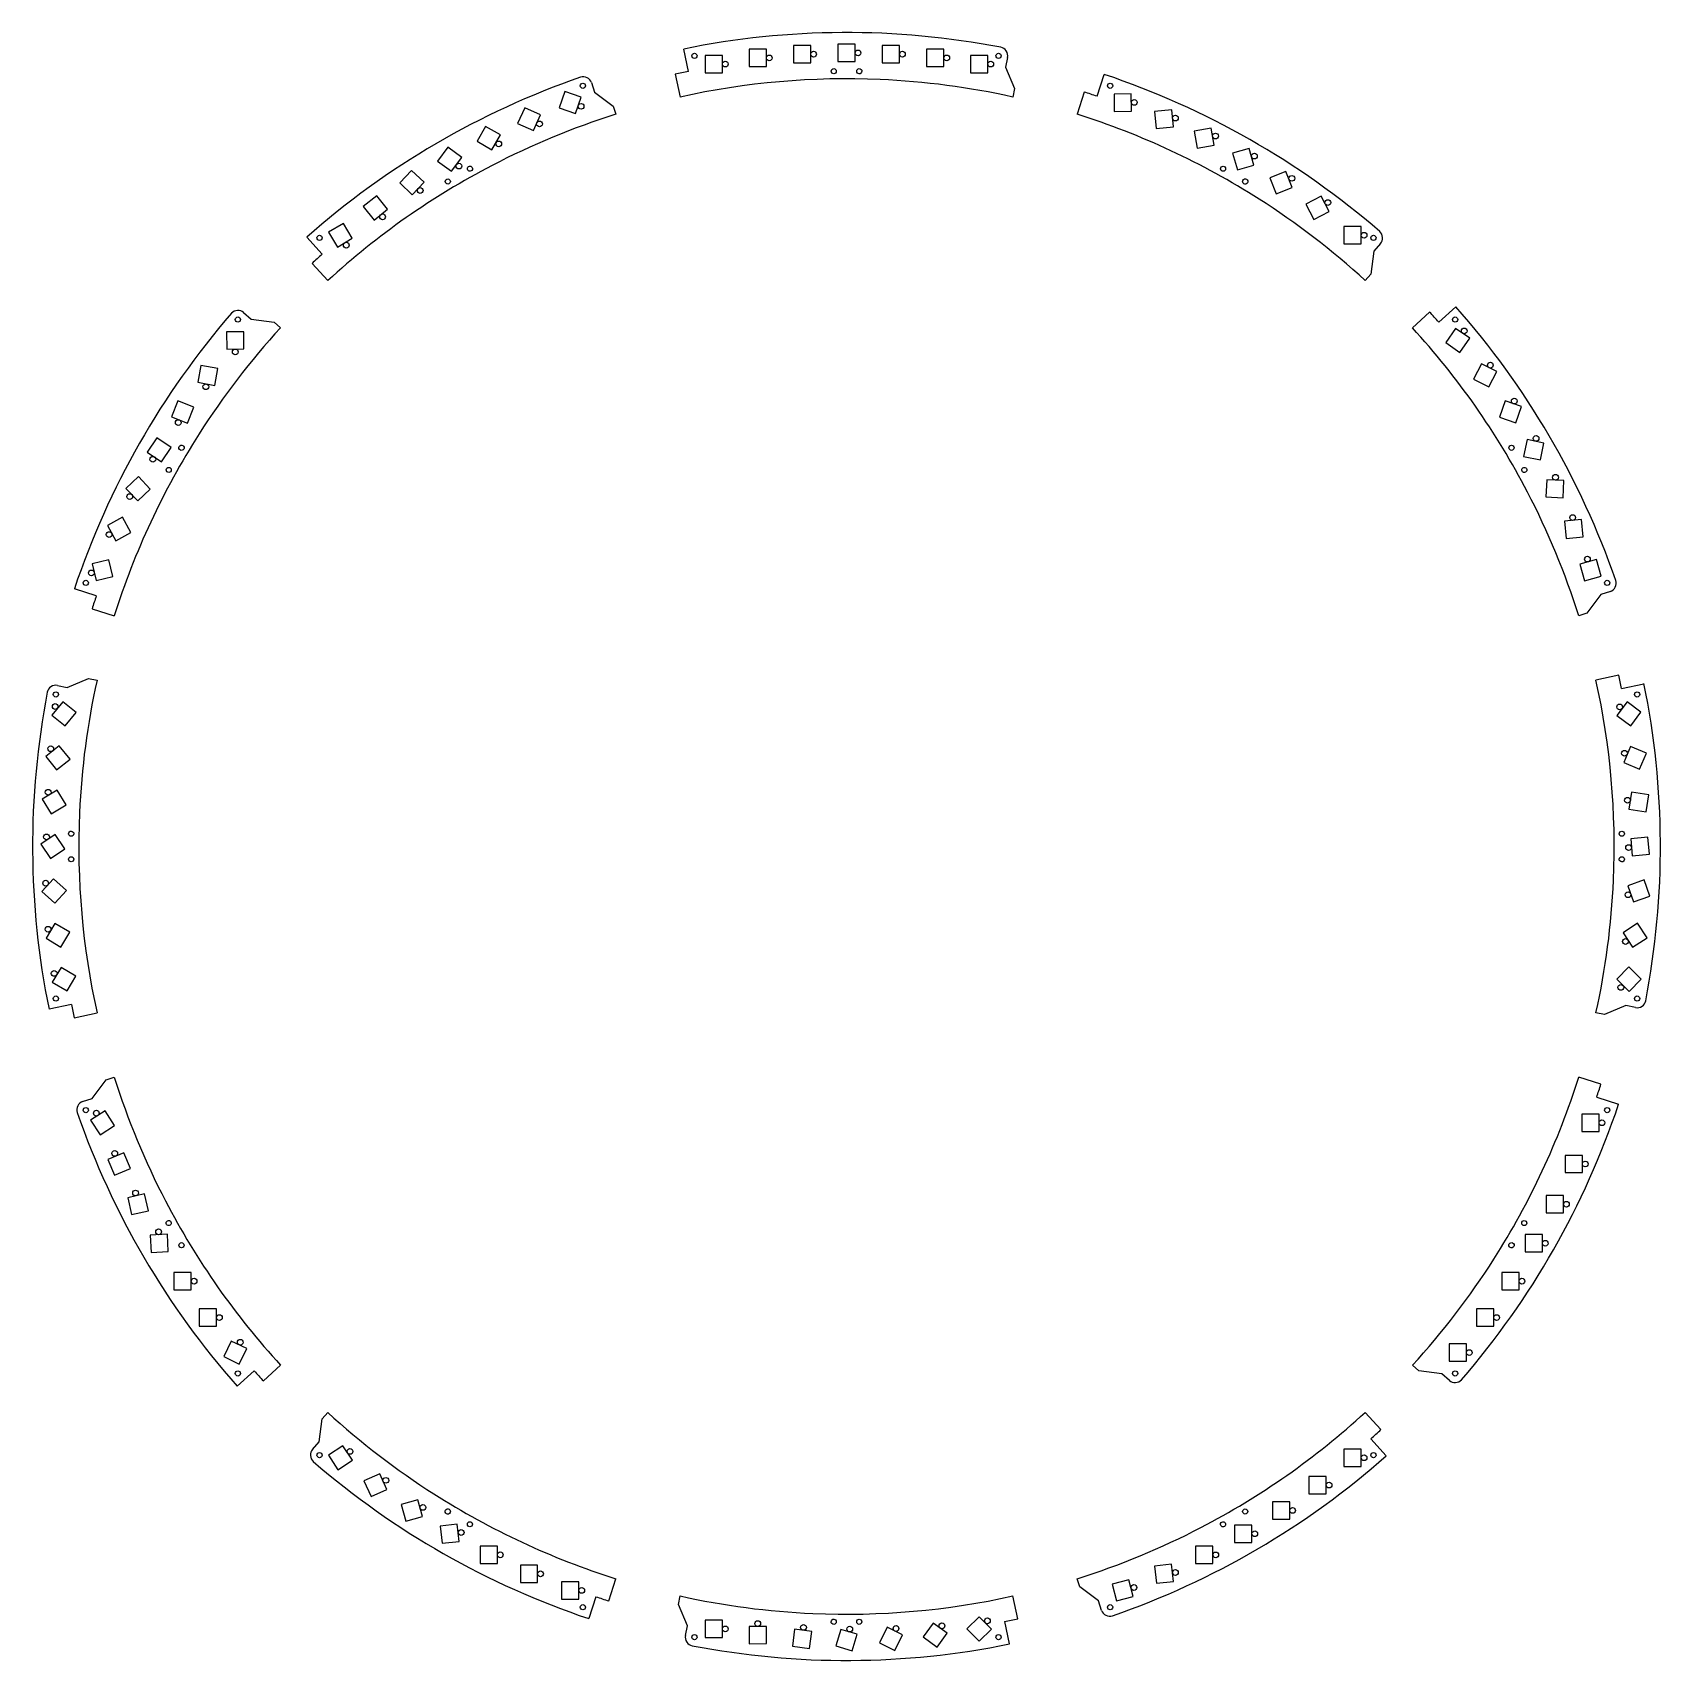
# Model space of a CAD drawing. Header units: millimetres. Extents: x -283 to 283, y -283 to 283.
import ezdxf

# ---------------------------------------------------------------- set-up
doc = ezdxf.new("R2010")
doc.units = ezdxf.units.MM
for name, color, linetype in [('Circle', 7, 'CONTINUOUS'), ('Circle001', 7, 'CONTINUOUS'), ('Circle002', 7, 'CONTINUOUS'), ('Circle003', 7, 'CONTINUOUS'), ('Circle004', 7, 'CONTINUOUS'), ('Circle005', 7, 'CONTINUOUS'), ('Circle006', 7, 'CONTINUOUS'), ('Circle007', 7, 'CONTINUOUS'), ('Circle008', 7, 'CONTINUOUS'), ('Circle009', 7, 'CONTINUOUS'), ('Circle010', 7, 'CONTINUOUS'), ('Circle011', 7, 'CONTINUOUS'), ('Circle012', 7, 'CONTINUOUS'), ('Circle013', 7, 'CONTINUOUS'), ('Circle014', 7, 'CONTINUOUS'), ('Circle015', 7, 'CONTINUOUS'), ('Circle016', 7, 'CONTINUOUS'), ('Circle017', 7, 'CONTINUOUS'), ('Circle018', 7, 'CONTINUOUS'), ('Circle019', 7, 'CONTINUOUS'), ('Circle020', 7, 'CONTINUOUS'), ('Circle021', 7, 'CONTINUOUS'), ('Circle022', 7, 'CONTINUOUS'), ('Circle023', 7, 'CONTINUOUS'), ('Circle024', 7, 'CONTINUOUS'), ('Circle025', 7, 'CONTINUOUS'), ('Circle026', 7, 'CONTINUOUS'), ('Circle027', 7, 'CONTINUOUS'), ('Circle028', 7, 'CONTINUOUS'), ('Circle029', 7, 'CONTINUOUS'), ('Circle030', 7, 'CONTINUOUS'), ('Circle031', 7, 'CONTINUOUS'), ('Circle032', 7, 'CONTINUOUS'), ('Circle033', 7, 'CONTINUOUS'), ('Circle034', 7, 'CONTINUOUS'), ('Circle035', 7, 'CONTINUOUS'), ('Circle036', 7, 'CONTINUOUS'), ('Circle037', 7, 'CONTINUOUS'), ('Circle038', 7, 'CONTINUOUS'), ('Circle039', 7, 'CONTINUOUS'), ('Circle040', 7, 'CONTINUOUS'), ('Circle041', 7, 'CONTINUOUS'), ('Circle042', 7, 'CONTINUOUS'), ('Circle043', 7, 'CONTINUOUS'), ('Circle044', 7, 'CONTINUOUS'), ('Circle045', 7, 'CONTINUOUS'), ('Circle046', 7, 'CONTINUOUS'), ('Circle047', 7, 'CONTINUOUS'), ('Circle048', 7, 'CONTINUOUS'), ('Circle049', 7, 'CONTINUOUS'), ('Circle050', 7, 'CONTINUOUS'), ('Circle051', 7, 'CONTINUOUS'), ('Circle052', 7, 'CONTINUOUS'), ('Circle053', 7, 'CONTINUOUS'), ('Circle054', 7, 'CONTINUOUS'), ('Circle055', 7, 'CONTINUOUS'), ('Circle056', 7, 'CONTINUOUS'), ('Circle057', 7, 'CONTINUOUS'), ('Circle058', 7, 'CONTINUOUS'), ('Circle059', 7, 'CONTINUOUS'), ('Circle060', 7, 'CONTINUOUS'), ('Circle061', 7, 'CONTINUOUS'), ('Circle062', 7, 'CONTINUOUS'), ('Circle063', 7, 'CONTINUOUS'), ('Circle064', 7, 'CONTINUOUS'), ('Circle065', 7, 'CONTINUOUS'), ('Circle066', 7, 'CONTINUOUS'), ('Circle067', 7, 'CONTINUOUS'), ('Circle068', 7, 'CONTINUOUS'), ('Circle069', 7, 'CONTINUOUS'), ('Circle070', 7, 'CONTINUOUS'), ('Circle071', 7, 'CONTINUOUS'), ('Circle072', 7, 'CONTINUOUS'), ('Circle073', 7, 'CONTINUOUS'), ('Circle074', 7, 'CONTINUOUS'), ('Circle075', 7, 'CONTINUOUS'), ('Circle076', 7, 'CONTINUOUS'), ('Circle077', 7, 'CONTINUOUS'), ('Circle078', 7, 'CONTINUOUS'), ('Circle079', 7, 'CONTINUOUS'), ('Circle080', 7, 'CONTINUOUS'), ('Circle081', 7, 'CONTINUOUS'), ('Circle082', 7, 'CONTINUOUS'), ('Circle083', 7, 'CONTINUOUS'), ('inserts', 7, 'CONTINUOUS'), ('Rectangle', 7, 'CONTINUOUS'), ('Rectangle001', 7, 'CONTINUOUS'), ('Rectangle002', 7, 'CONTINUOUS'), ('Rectangle003', 7, 'CONTINUOUS'), ('Rectangle004', 7, 'CONTINUOUS'), ('Rectangle005', 7, 'CONTINUOUS'), ('Rectangle006', 7, 'CONTINUOUS'), ('Rectangle007', 7, 'CONTINUOUS'), ('Rectangle008', 7, 'CONTINUOUS'), ('Rectangle009', 7, 'CONTINUOUS'), ('Rectangle010', 7, 'CONTINUOUS'), ('Rectangle011', 7, 'CONTINUOUS'), ('Rectangle012', 7, 'CONTINUOUS'), ('Rectangle013', 7, 'CONTINUOUS'), ('Rectangle014', 7, 'CONTINUOUS'), ('Rectangle015', 7, 'CONTINUOUS'), ('Rectangle016', 7, 'CONTINUOUS'), ('Rectangle017', 7, 'CONTINUOUS'), ('Rectangle018', 7, 'CONTINUOUS'), ('Rectangle019', 7, 'CONTINUOUS'), ('Rectangle020', 7, 'CONTINUOUS'), ('Rectangle021', 7, 'CONTINUOUS'), ('Rectangle022', 7, 'CONTINUOUS'), ('Rectangle023', 7, 'CONTINUOUS'), ('Rectangle024', 7, 'CONTINUOUS'), ('Rectangle025', 7, 'CONTINUOUS'), ('Rectangle026', 7, 'CONTINUOUS'), ('Rectangle027', 7, 'CONTINUOUS'), ('Rectangle028', 7, 'CONTINUOUS'), ('Rectangle029', 7, 'CONTINUOUS'), ('Rectangle030', 7, 'CONTINUOUS'), ('Rectangle031', 7, 'CONTINUOUS'), ('Rectangle032', 7, 'CONTINUOUS'), ('Rectangle033', 7, 'CONTINUOUS'), ('Rectangle034', 7, 'CONTINUOUS'), ('Rectangle035', 7, 'CONTINUOUS'), ('Rectangle036', 7, 'CONTINUOUS'), ('Rectangle037', 7, 'CONTINUOUS'), ('Rectangle038', 7, 'CONTINUOUS'), ('Rectangle039', 7, 'CONTINUOUS'), ('Rectangle040', 7, 'CONTINUOUS'), ('Rectangle041', 7, 'CONTINUOUS'), ('Rectangle042', 7, 'CONTINUOUS'), ('Rectangle043', 7, 'CONTINUOUS'), ('Rectangle044', 7, 'CONTINUOUS'), ('Rectangle045', 7, 'CONTINUOUS'), ('Rectangle046', 7, 'CONTINUOUS'), ('Rectangle047', 7, 'CONTINUOUS'), ('Rectangle048', 7, 'CONTINUOUS'), ('Rectangle049', 7, 'CONTINUOUS'), ('Rectangle050', 7, 'CONTINUOUS'), ('Rectangle051', 7, 'CONTINUOUS'), ('Rectangle052', 7, 'CONTINUOUS'), ('Rectangle053', 7, 'CONTINUOUS'), ('Rectangle054', 7, 'CONTINUOUS'), ('Rectangle055', 7, 'CONTINUOUS'), ('Rectangle056', 7, 'CONTINUOUS'), ('Rectangle057', 7, 'CONTINUOUS'), ('Rectangle058', 7, 'CONTINUOUS'), ('Rectangle059', 7, 'CONTINUOUS'), ('Rectangle060', 7, 'CONTINUOUS'), ('Rectangle061', 7, 'CONTINUOUS'), ('Rectangle062', 7, 'CONTINUOUS'), ('Rectangle063', 7, 'CONTINUOUS'), ('Rectangle064', 7, 'CONTINUOUS'), ('Rectangle065', 7, 'CONTINUOUS'), ('Rectangle066', 7, 'CONTINUOUS'), ('Rectangle067', 7, 'CONTINUOUS'), ('Rectangle068', 7, 'CONTINUOUS'), ('Rectangle069', 7, 'CONTINUOUS'), ('Rectangle070', 7, 'CONTINUOUS'), ('Rectangle071', 7, 'CONTINUOUS'), ('Rectangle072', 7, 'CONTINUOUS'), ('Rectangle073', 7, 'CONTINUOUS'), ('Rectangle074', 7, 'CONTINUOUS'), ('Rectangle075', 7, 'CONTINUOUS'), ('Rectangle076', 7, 'CONTINUOUS'), ('Rectangle077', 7, 'CONTINUOUS'), ('Rectangle078', 7, 'CONTINUOUS'), ('Rectangle079', 7, 'CONTINUOUS'), ('Rectangle080', 7, 'CONTINUOUS'), ('Rectangle081', 7, 'CONTINUOUS'), ('Rectangle082', 7, 'CONTINUOUS'), ('Rectangle083', 7, 'CONTINUOUS')]:
    doc.layers.add(name, color=color, linetype=linetype)

msp = doc.modelspace()

# ---------------------------------------------------------------- linework, layer by layer
at = {"layer": 'Circle'}
msp.add_circle((269.311, -49.0079), 1, dxfattribs=at)
at = {"layer": 'Circle001'}
msp.add_circle((270.92, -33.035), 1, dxfattribs=at)
at = {"layer": 'Circle002'}
msp.add_circle((271.802, -16.7931), 1, dxfattribs=at)
at = {"layer": 'Circle003'}
msp.add_circle((272.018, -0.37852), 1, dxfattribs=at)
at = {"layer": 'Circle004'}
msp.add_circle((271.619, 16.075), 1, dxfattribs=at)
at = {"layer": 'Circle005'}
msp.add_circle((270.591, 32.4206), 1, dxfattribs=at)
at = {"layer": 'Circle006'}
msp.add_circle((268.897, 48.5321), 1, dxfattribs=at)
at = {"layer": 'Circle007'}
msp.add_circle((257.678, 99.9491), 1, dxfattribs=at)
at = {"layer": 'Circle008'}
msp.add_circle((252.554, 114.4), 1, dxfattribs=at)
at = {"layer": 'Circle009'}
msp.add_circle((246.597, 128.404), 1, dxfattribs=at)
at = {"layer": 'Circle010'}
msp.add_circle((239.828, 141.918), 1, dxfattribs=at)
at = {"layer": 'Circle011'}
msp.add_circle((232.26, 154.929), 1, dxfattribs=at)
at = {"layer": 'Circle012'}
msp.add_circle((223.925, 167.41), 1, dxfattribs=at)
at = {"layer": 'Circle013'}
msp.add_circle((214.837, 179.322), 1, dxfattribs=at)
at = {"layer": 'Circle014'}
msp.add_circle((180.02, 212.58), 1, dxfattribs=at)
at = {"layer": 'Circle015'}
msp.add_circle((167.403, 223.938), 1, dxfattribs=at)
at = {"layer": 'Circle016'}
msp.add_circle((154.882, 232.385), 1, dxfattribs=at)
at = {"layer": 'Circle017'}
msp.add_circle((141.848, 240.111), 1, dxfattribs=at)
at = {"layer": 'Circle018'}
msp.add_circle((128.343, 247.098), 1, dxfattribs=at)
at = {"layer": 'Circle019'}
msp.add_circle((114.402, 253.329), 1, dxfattribs=at)
at = {"layer": 'Circle020'}
msp.add_circle((100.09, 258.793), 1, dxfattribs=at)
at = {"layer": 'Circle021'}
msp.add_circle((50.15, 272.11), 1, dxfattribs=at)
at = {"layer": 'Circle022'}
msp.add_circle((34.85, 274.27), 1, dxfattribs=at)
at = {"layer": 'Circle023'}
msp.add_circle((19.45, 275.57), 1, dxfattribs=at)
at = {"layer": 'Circle024'}
msp.add_circle((4, 276), 1, dxfattribs=at)
at = {"layer": 'Circle025'}
msp.add_circle((-11.45, 275.57), 1, dxfattribs=at)
at = {"layer": 'Circle026'}
msp.add_circle((-26.85, 274.27), 1, dxfattribs=at)
at = {"layer": 'Circle027'}
msp.add_circle((-42.15, 272.11), 1, dxfattribs=at)
at = {"layer": 'Circle028'}
msp.add_circle((-92.3091, 257.424), 1, dxfattribs=at)
at = {"layer": 'Circle029'}
msp.add_circle((-106.771, 251.312), 1, dxfattribs=at)
at = {"layer": 'Circle030'}
msp.add_circle((-120.947, 244.368), 1, dxfattribs=at)
at = {"layer": 'Circle031'}
msp.add_circle((-134.785, 236.64), 1, dxfattribs=at)
at = {"layer": 'Circle032'}
msp.add_circle((-148.26, 228.165), 1, dxfattribs=at)
at = {"layer": 'Circle033'}
msp.add_circle((-161.337, 218.988), 1, dxfattribs=at)
at = {"layer": 'Circle034'}
msp.add_circle((-173.965, 209.148), 1, dxfattribs=at)
at = {"layer": 'Circle035'}
msp.add_circle((-212.567, 172.02), 1, dxfattribs=at)
at = {"layer": 'Circle036'}
msp.add_circle((-222.818, 159.915), 1, dxfattribs=at)
at = {"layer": 'Circle037'}
msp.add_circle((-232.396, 147.442), 1, dxfattribs=at)
at = {"layer": 'Circle038'}
msp.add_circle((-241.248, 134.678), 1, dxfattribs=at)
at = {"layer": 'Circle039'}
msp.add_circle((-249.296, 121.683), 1, dxfattribs=at)
at = {"layer": 'Circle040'}
msp.add_circle((-256.456, 108.495), 1, dxfattribs=at)
at = {"layer": 'Circle041'}
msp.add_circle((-262.619, 95.1528), 1, dxfattribs=at)
at = {"layer": 'Circle042'}
msp.add_circle((-275.206, 48.683), 1, dxfattribs=at)
at = {"layer": 'Circle043'}
msp.add_circle((-276.75, 33.9882), 1, dxfattribs=at)
at = {"layer": 'Circle044'}
msp.add_circle((-277.644, 18.87), 1, dxfattribs=at)
at = {"layer": 'Circle045'}
msp.add_circle((-278.234, 3.3181), 1, dxfattribs=at)
at = {"layer": 'Circle046'}
msp.add_circle((-278.522, -12.7512), 1, dxfattribs=at)
at = {"layer": 'Circle047'}
msp.add_circle((-277.692, -28.7785), 1, dxfattribs=at)
at = {"layer": 'Circle048'}
msp.add_circle((-275.564, -44.1331), 1, dxfattribs=at)
at = {"layer": 'Circle049'}
msp.add_circle((-260.902, -92.7308), 1, dxfattribs=at)
at = {"layer": 'Circle050'}
msp.add_circle((-254.507, -106.736), 1, dxfattribs=at)
at = {"layer": 'Circle051'}
msp.add_circle((-247.265, -120.511), 1, dxfattribs=at)
at = {"layer": 'Circle052'}
msp.add_circle((-239.234, -134.006), 1, dxfattribs=at)
at = {"layer": 'Circle053'}
msp.add_circle((-226.92, -151.16), 1, dxfattribs=at)
at = {"layer": 'Circle054'}
msp.add_circle((-218.1, -163.85), 1, dxfattribs=at)
at = {"layer": 'Circle055'}
msp.add_circle((-210.849, -172.414), 1, dxfattribs=at)
at = {"layer": 'Circle056'}
msp.add_circle((-172.684, -210.372), 1, dxfattribs=at)
at = {"layer": 'Circle057'}
msp.add_circle((-160.208, -220.447), 1, dxfattribs=at)
at = {"layer": 'Circle058'}
msp.add_circle((-147.303, -229.861), 1, dxfattribs=at)
at = {"layer": 'Circle059'}
msp.add_circle((-134.024, -238.578), 1, dxfattribs=at)
at = {"layer": 'Circle060'}
msp.add_circle((-120.41, -246.358), 1, dxfattribs=at)
at = {"layer": 'Circle061'}
msp.add_circle((-106.42, -252.95), 1, dxfattribs=at)
at = {"layer": 'Circle062'}
msp.add_circle((-92.09, -258.73), 1, dxfattribs=at)
at = {"layer": 'Circle063'}
msp.add_circle((-42.15, -272.11), 1, dxfattribs=at)
at = {"layer": 'Circle064'}
msp.add_circle((-30.88, -270.27), 1, dxfattribs=at)
at = {"layer": 'Circle065'}
msp.add_circle((-14.9501, -271.601), 1, dxfattribs=at)
at = {"layer": 'Circle066'}
msp.add_circle((1.13606, -272.165), 1, dxfattribs=at)
at = {"layer": 'Circle067'}
msp.add_circle((17.2217, -271.984), 1, dxfattribs=at)
at = {"layer": 'Circle068'}
msp.add_circle((33.2045, -271.036), 1, dxfattribs=at)
at = {"layer": 'Circle069'}
msp.add_circle((49.0103, -269.314), 1, dxfattribs=at)
at = {"layer": 'Circle070'}
msp.add_circle((99.9617, -257.725), 1, dxfattribs=at)
at = {"layer": 'Circle071'}
msp.add_circle((114.395, -252.508), 1, dxfattribs=at)
at = {"layer": 'Circle072'}
msp.add_circle((128.41, -246.369), 1, dxfattribs=at)
at = {"layer": 'Circle073'}
msp.add_circle((142, -239.02), 1, dxfattribs=at)
at = {"layer": 'Circle074'}
msp.add_circle((155.16, -230.92), 1, dxfattribs=at)
at = {"layer": 'Circle075'}
msp.add_circle((167.85, -222.1), 1, dxfattribs=at)
at = {"layer": 'Circle076'}
msp.add_circle((180.02, -212.58), 1, dxfattribs=at)
at = {"layer": 'Circle077'}
msp.add_circle((216.58, -176.02), 1, dxfattribs=at)
at = {"layer": 'Circle078'}
msp.add_circle((226.1, -163.85), 1, dxfattribs=at)
at = {"layer": 'Circle079'}
msp.add_circle((234.92, -151.16), 1, dxfattribs=at)
at = {"layer": 'Circle080'}
msp.add_circle((243.02, -138), 1, dxfattribs=at)
at = {"layer": 'Circle081'}
msp.add_circle((250.37, -124.41), 1, dxfattribs=at)
at = {"layer": 'Circle082'}
msp.add_circle((256.95, -110.42), 1, dxfattribs=at)
at = {"layer": 'Circle083'}
msp.add_circle((262.73, -96.09), 1, dxfattribs=at)
at = {"layer": 'inserts'}
for p, q in [((-54.9684, 269.549), (-56.6323, 277.361)), ((55.9944, 274.446), (55.288, 271.021)), ((-59.584, 268.566), (-57.8305, 260.663)), ((55.288, 271.021), (58.4375, 263.6)), ((87.1705, 260.92), (89.6354, 268.518)), ((-88.7305, 265.674), (-87.6298, 262.355)), ((-87.6298, 262.355), (-81.1915, 257.503)), ((58.4375, 263.6), (57.8316, 260.662)), ((82.6819, 262.377), (80.2486, 254.656)), ((-81.1915, 257.503), (-80.2475, 254.656)), ((-182.378, 205.952), (-187.725, 211.885)), ((185.716, 209.68), (183.391, 207.067)), ((183.391, 207.067), (182.408, 199.065)), ((-185.884, 202.793), (-180.414, 196.825)), ((182.408, 199.065), (180.415, 196.824)), ((205.952, 182.378), (211.885, 187.725)), ((-209.68, 185.716), (-207.067, 183.391)), ((-207.067, 183.391), (-199.065, 182.408)), ((-199.065, 182.408), (-196.824, 180.415)), ((202.793, 185.884), (196.825, 180.414)), ((-260.92, 87.1705), (-268.518, 89.6354)), ((262.355, 87.6298), (257.503, 81.1915)), ((265.674, 88.7305), (262.355, 87.6298)), ((-262.377, 82.6819), (-254.656, 80.2486)), ((257.503, 81.1915), (254.656, 80.2475)), ((-271.021, 55.288), (-263.6, 58.4375)), ((-263.6, 58.4375), (-260.662, 57.8316)), ((268.566, 59.584), (260.663, 57.8305)), ((269.549, 54.9684), (277.361, 56.6323)), ((-274.446, 55.9944), (-271.021, 55.288)), ((-269.549, -54.9684), (-277.361, -56.6323)), ((271.021, -55.288), (263.6, -58.4375)), ((274.446, -55.9944), (271.021, -55.288)), ((-268.566, -59.584), (-260.663, -57.8305)), ((263.6, -58.4375), (260.662, -57.8316)), ((-262.355, -87.6298), (-257.503, -81.1915)), ((-257.503, -81.1915), (-254.656, -80.2475)), ((262.377, -82.6819), (254.656, -80.2486)), ((-265.674, -88.7305), (-262.355, -87.6298)), ((260.92, -87.1705), (268.518, -89.6354)), ((-202.793, -185.884), (-196.825, -180.414)), ((199.065, -182.408), (196.824, -180.415)), ((-205.952, -182.378), (-211.885, -187.725)), ((207.067, -183.391), (199.065, -182.408)), ((209.68, -185.716), (207.067, -183.391)), ((-182.408, -199.065), (-180.415, -196.824)), ((185.884, -202.793), (180.414, -196.825)), ((-183.391, -207.067), (-182.408, -199.065)), ((-185.716, -209.68), (-183.391, -207.067)), ((182.378, -205.952), (187.725, -211.885)), ((-82.6819, -262.377), (-80.2486, -254.656)), ((81.1915, -257.503), (80.2475, -254.656)), ((87.6298, -262.355), (81.1915, -257.503)), ((-87.1705, -260.92), (-89.6354, -268.518)), ((-58.4375, -263.6), (-57.8316, -260.662)), ((-55.288, -271.021), (-58.4375, -263.6)), ((59.584, -268.566), (57.8305, -260.663)), ((88.7305, -265.674), (87.6298, -262.355)), ((-55.9944, -274.446), (-55.288, -271.021)), ((54.9684, -269.549), (56.6323, -277.361))]:
    msp.add_line(p, q, dxfattribs=at)
for centre in [(-52.8763, 274.962), (52.8763, 274.962), (-4.44461, 269.629), (-91.6888, 264.562), (91.6888, 264.562), (-138.664, 231.284), (130.965, 235.728), (-183.273, 211.686), (183.273, 211.686), (-211.686, 183.273), (211.686, 183.273), (231.284, 138.664), (-235.728, 130.965), (-264.562, 91.6888), (264.562, 91.6888), (-274.962, 52.8763), (274.962, 52.8763), (269.629, 4.44461), (-269.629, -4.44461), (-274.962, -52.8763), (274.962, -52.8763), (-264.562, -91.6888), (264.562, -91.6888), (235.728, -130.965), (-231.284, -138.664), (-211.686, -183.273), (211.686, -183.273), (-183.273, -211.686), (183.273, -211.686), (138.664, -231.284), (-130.965, -235.728), (-91.6888, -264.562), (91.6888, -264.562), (4.44461, -269.629), (-52.8763, -274.962), (52.8763, -274.962)]:
    msp.add_circle(centre, 0.9, dxfattribs=at)
for centre, radius, start, end in [((0, 0), 283.084, 79.0771, 101.54), ((53.077, 275.033), 2.97587, -11.3739, 79.0771), ((0, 0), 283.084, 109.077, 131.54), ((-91.5505, 264.724), 2.97587, 18.6261, 109.077), ((0, 0), 275.097, 101.526, 102.509), ((0, 0), 283.084, 49.0771, 71.5402), ((0, 0), 275.097, 71.5261, 72.509), ((183.483, 211.647), 2.97587, -41.3739, 49.0771), ((0, 0), 275.097, 131.526, 132.509), ((0, 0), 283.084, 19.0771, 41.5402), ((0, 0), 283.084, 139.077, 161.54), ((-211.647, 183.483), 2.97587, 48.6261, 139.077), ((0, 0), 275.097, 41.5261, 42.509), ((264.724, 91.5505), 2.97587, -71.3739, 19.0771), ((0, 0), 275.097, 161.526, 162.509), ((0, 0), 275.097, 11.5261, 12.509), ((0, 0), 283.084, -10.9229, 11.5402), ((0, 0), 283.084, 169.077, -168.46), ((-275.033, 53.077), 2.97587, 78.6261, 169.077), ((0, 0), 275.097, -168.474, -167.491), ((275.033, -53.077), 2.97587, -101.374, -10.9229), ((0, 0), 275.097, -18.4739, -17.491), ((-264.724, -91.5505), 2.97587, 108.626, -160.923), ((0, 0), 283.084, -40.9229, -18.4598), ((0, 0), 283.084, -160.923, -138.46), ((0, 0), 275.097, -138.474, -137.491), ((211.647, -183.483), 2.97587, -131.374, -40.9229), ((0, 0), 275.097, -48.4739, -47.491), ((-183.483, -211.647), 2.97587, 138.626, -130.923), ((0, 0), 283.084, -130.923, -108.46), ((0, 0), 283.084, -70.9229, -48.4598), ((0, 0), 275.097, -108.474, -107.491), ((91.5505, -264.724), 2.97587, -161.374, -70.9229), ((0, 0), 275.097, -78.4739, -77.491), ((-53.077, -275.033), 2.97587, 168.626, -100.923), ((0, 0), 283.084, -100.923, -78.4598)]:
    msp.add_arc(centre, radius, start, end, dxfattribs=at)
for points, knots in [([(57.8316, 260.662), (42.6559, 264.03), (27.1856, 266.068), (11.6555, 266.746), (-11.6398, 267.768), (-35.0671, 265.717), (-57.8305, 260.663)], [0, 0, 0, 0, 0.4, 0.4, 0.4, 1, 1, 1, 1]), ([(5.34461, 269.629), (5.34536, 269.851), (5.25983, 270.072), (5.10971, 270.236), (4.93608, 270.428), (4.67597, 270.538), (4.41689, 270.529), (4.19497, 270.523), (3.97694, 270.43), (3.81809, 270.275), (3.63102, 270.096), (3.52899, 269.833), (3.54631, 269.574), (3.55923, 269.352), (3.65818, 269.137), (3.81809, 268.983), (3.97694, 268.828), (4.19497, 268.736), (4.41689, 268.73), (4.63876, 268.722), (4.86206, 268.801), (5.03016, 268.946), (5.22792, 269.113), (5.34597, 269.37), (5.34461, 269.629)], [0, 0, 0, 0, 0.117647, 0.117647, 0.117647, 0.254902, 0.254902, 0.254902, 0.372549, 0.372549, 0.372549, 0.509804, 0.509804, 0.509804, 0.627451, 0.627451, 0.627451, 0.745098, 0.745098, 0.745098, 0.862745, 0.862745, 0.862745, 1, 1, 1, 1]), ([(-80.2475, 254.656), (-95.0739, 249.985), (-109.491, 244.015), (-123.279, 236.837), (-143.964, 226.074), (-163.227, 212.584), (-180.414, 196.825)], [0, 0, 0, 0, 0.4, 0.4, 0.4, 1, 1, 1, 1]), ([(180.415, 196.824), (168.956, 207.329), (156.577, 216.829), (143.467, 225.181), (123.803, 237.713), (102.489, 247.651), (80.2486, 254.656)], [0, 0, 0, 0, 0.4, 0.4, 0.4, 1, 1, 1, 1]), ([(-130.186, 236.178), (-130.296, 236.371), (-130.481, 236.519), (-130.693, 236.586), (-130.939, 236.666), (-131.22, 236.631), (-131.439, 236.493), (-131.628, 236.377), (-131.771, 236.188), (-131.831, 235.974), (-131.903, 235.725), (-131.86, 235.446), (-131.716, 235.231), (-131.594, 235.046), (-131.401, 234.909), (-131.185, 234.855), (-130.97, 234.8), (-130.735, 234.83), (-130.54, 234.935), (-130.344, 235.04), (-130.19, 235.219), (-130.117, 235.429), (-130.029, 235.673), (-130.055, 235.954), (-130.186, 236.178)], [0, 0, 0, 0, 0.117647, 0.117647, 0.117647, 0.254902, 0.254902, 0.254902, 0.372549, 0.372549, 0.372549, 0.509804, 0.509804, 0.509804, 0.627451, 0.627451, 0.627451, 0.745098, 0.745098, 0.745098, 0.862745, 0.862745, 0.862745, 1, 1, 1, 1]), ([(139.443, 230.834), (139.555, 231.025), (139.591, 231.259), (139.543, 231.476), (139.489, 231.73), (139.319, 231.955), (139.09, 232.076), (138.894, 232.182), (138.659, 232.211), (138.444, 232.156), (138.193, 232.094), (137.972, 231.917), (137.858, 231.685), (137.759, 231.486), (137.737, 231.251), (137.798, 231.037), (137.858, 230.823), (138.001, 230.635), (138.19, 230.518), (138.378, 230.401), (138.611, 230.357), (138.829, 230.399), (139.084, 230.445), (139.315, 230.608), (139.443, 230.834)], [0, 0, 0, 0, 0.117647, 0.117647, 0.117647, 0.254902, 0.254902, 0.254902, 0.372549, 0.372549, 0.372549, 0.509804, 0.509804, 0.509804, 0.627451, 0.627451, 0.627451, 0.745098, 0.745098, 0.745098, 0.862745, 0.862745, 0.862745, 1, 1, 1, 1]), ([(-196.824, 180.415), (-207.329, 168.956), (-216.829, 156.577), (-225.181, 143.467), (-237.713, 123.803), (-247.651, 102.489), (-254.656, 80.2486)], [0, 0, 0, 0, 0.4, 0.4, 0.4, 1, 1, 1, 1]), ([(254.656, 80.2475), (249.985, 95.0739), (244.015, 109.491), (236.837, 123.279), (226.074, 143.964), (212.584, 163.227), (196.825, 180.414)], [0, 0, 0, 0, 0.4, 0.4, 0.4, 1, 1, 1, 1]), ([(-230.834, 139.443), (-231.025, 139.555), (-231.259, 139.591), (-231.476, 139.543), (-231.73, 139.489), (-231.955, 139.319), (-232.076, 139.09), (-232.182, 138.894), (-232.211, 138.659), (-232.156, 138.444), (-232.094, 138.193), (-231.917, 137.972), (-231.685, 137.858), (-231.486, 137.759), (-231.251, 137.737), (-231.037, 137.798), (-230.823, 137.858), (-230.635, 138.001), (-230.518, 138.19), (-230.401, 138.378), (-230.357, 138.611), (-230.399, 138.829), (-230.445, 139.084), (-230.608, 139.315), (-230.834, 139.443)], [0, 0, 0, 0, 0.117647, 0.117647, 0.117647, 0.254902, 0.254902, 0.254902, 0.372549, 0.372549, 0.372549, 0.509804, 0.509804, 0.509804, 0.627451, 0.627451, 0.627451, 0.745098, 0.745098, 0.745098, 0.862745, 0.862745, 0.862745, 1, 1, 1, 1]), ([(236.178, 130.186), (236.371, 130.296), (236.519, 130.481), (236.586, 130.693), (236.666, 130.939), (236.631, 131.22), (236.493, 131.439), (236.377, 131.628), (236.188, 131.771), (235.974, 131.831), (235.725, 131.903), (235.446, 131.86), (235.231, 131.716), (235.046, 131.594), (234.909, 131.401), (234.855, 131.185), (234.8, 130.97), (234.83, 130.735), (234.935, 130.54), (235.04, 130.344), (235.219, 130.19), (235.429, 130.117), (235.673, 130.029), (235.954, 130.055), (236.178, 130.186)], [0, 0, 0, 0, 0.117647, 0.117647, 0.117647, 0.254902, 0.254902, 0.254902, 0.372549, 0.372549, 0.372549, 0.509804, 0.509804, 0.509804, 0.627451, 0.627451, 0.627451, 0.745098, 0.745098, 0.745098, 0.862745, 0.862745, 0.862745, 1, 1, 1, 1]), ([(-260.662, 57.8316), (-264.03, 42.6559), (-266.068, 27.1856), (-266.746, 11.6555), (-267.768, -11.6398), (-265.717, -35.0671), (-260.663, -57.8305)], [0, 0, 0, 0, 0.4, 0.4, 0.4, 1, 1, 1, 1]), ([(260.662, -57.8316), (264.03, -42.6559), (266.068, -27.1856), (266.746, -11.6555), (267.768, 11.6398), (265.717, 35.0671), (260.663, 57.8305)], [0, 0, 0, 0, 0.4, 0.4, 0.4, 1, 1, 1, 1]), ([(-269.629, 5.34461), (-269.851, 5.34536), (-270.072, 5.25983), (-270.236, 5.10971), (-270.428, 4.93608), (-270.538, 4.67597), (-270.529, 4.41689), (-270.523, 4.19497), (-270.43, 3.97694), (-270.275, 3.81809), (-270.096, 3.63102), (-269.833, 3.52899), (-269.574, 3.54631), (-269.352, 3.55923), (-269.137, 3.65818), (-268.983, 3.81809), (-268.828, 3.97694), (-268.736, 4.19497), (-268.73, 4.41689), (-268.722, 4.63876), (-268.801, 4.86206), (-268.946, 5.03016), (-269.113, 5.22792), (-269.37, 5.34597), (-269.629, 5.34461)], [0, 0, 0, 0, 0.117647, 0.117647, 0.117647, 0.254902, 0.254902, 0.254902, 0.372549, 0.372549, 0.372549, 0.509804, 0.509804, 0.509804, 0.627451, 0.627451, 0.627451, 0.745098, 0.745098, 0.745098, 0.862745, 0.862745, 0.862745, 1, 1, 1, 1]), ([(269.629, -5.34461), (269.851, -5.34536), (270.072, -5.25983), (270.236, -5.10971), (270.428, -4.93608), (270.538, -4.67597), (270.529, -4.41689), (270.523, -4.19497), (270.43, -3.97694), (270.275, -3.81809), (270.096, -3.63102), (269.833, -3.52899), (269.574, -3.54631), (269.352, -3.55923), (269.137, -3.65818), (268.983, -3.81809), (268.828, -3.97694), (268.736, -4.19497), (268.73, -4.41689), (268.722, -4.63876), (268.801, -4.86206), (268.946, -5.03016), (269.113, -5.22792), (269.37, -5.34597), (269.629, -5.34461)], [0, 0, 0, 0, 0.117647, 0.117647, 0.117647, 0.254902, 0.254902, 0.254902, 0.372549, 0.372549, 0.372549, 0.509804, 0.509804, 0.509804, 0.627451, 0.627451, 0.627451, 0.745098, 0.745098, 0.745098, 0.862745, 0.862745, 0.862745, 1, 1, 1, 1]), ([(-254.656, -80.2475), (-249.985, -95.0739), (-244.015, -109.491), (-236.837, -123.279), (-226.074, -143.964), (-212.584, -163.227), (-196.825, -180.414)], [0, 0, 0, 0, 0.4, 0.4, 0.4, 1, 1, 1, 1]), ([(196.824, -180.415), (207.329, -168.956), (216.829, -156.577), (225.181, -143.467), (237.713, -123.803), (247.651, -102.489), (254.656, -80.2486)], [0, 0, 0, 0, 0.4, 0.4, 0.4, 1, 1, 1, 1]), ([(-236.178, -130.186), (-236.371, -130.296), (-236.519, -130.481), (-236.586, -130.693), (-236.666, -130.939), (-236.631, -131.22), (-236.493, -131.439), (-236.377, -131.628), (-236.188, -131.771), (-235.974, -131.831), (-235.725, -131.903), (-235.446, -131.86), (-235.231, -131.716), (-235.046, -131.594), (-234.909, -131.401), (-234.855, -131.185), (-234.8, -130.97), (-234.83, -130.735), (-234.935, -130.54), (-235.04, -130.344), (-235.219, -130.19), (-235.429, -130.117), (-235.673, -130.029), (-235.954, -130.055), (-236.178, -130.186)], [0, 0, 0, 0, 0.117647, 0.117647, 0.117647, 0.254902, 0.254902, 0.254902, 0.372549, 0.372549, 0.372549, 0.509804, 0.509804, 0.509804, 0.627451, 0.627451, 0.627451, 0.745098, 0.745098, 0.745098, 0.862745, 0.862745, 0.862745, 1, 1, 1, 1]), ([(230.834, -139.443), (231.025, -139.555), (231.259, -139.591), (231.476, -139.543), (231.73, -139.489), (231.955, -139.319), (232.076, -139.09), (232.182, -138.894), (232.211, -138.659), (232.156, -138.444), (232.094, -138.193), (231.917, -137.972), (231.685, -137.858), (231.486, -137.759), (231.251, -137.737), (231.037, -137.798), (230.823, -137.858), (230.635, -138.001), (230.518, -138.19), (230.401, -138.378), (230.357, -138.611), (230.399, -138.829), (230.445, -139.084), (230.608, -139.315), (230.834, -139.443)], [0, 0, 0, 0, 0.117647, 0.117647, 0.117647, 0.254902, 0.254902, 0.254902, 0.372549, 0.372549, 0.372549, 0.509804, 0.509804, 0.509804, 0.627451, 0.627451, 0.627451, 0.745098, 0.745098, 0.745098, 0.862745, 0.862745, 0.862745, 1, 1, 1, 1]), ([(-180.415, -196.824), (-168.956, -207.329), (-156.577, -216.829), (-143.467, -225.181), (-123.803, -237.713), (-102.489, -247.651), (-80.2486, -254.656)], [0, 0, 0, 0, 0.4, 0.4, 0.4, 1, 1, 1, 1]), ([(80.2475, -254.656), (95.0739, -249.985), (109.491, -244.015), (123.279, -236.837), (143.964, -226.074), (163.227, -212.584), (180.414, -196.825)], [0, 0, 0, 0, 0.4, 0.4, 0.4, 1, 1, 1, 1]), ([(-139.443, -230.834), (-139.555, -231.025), (-139.591, -231.259), (-139.543, -231.476), (-139.489, -231.73), (-139.319, -231.955), (-139.09, -232.076), (-138.894, -232.182), (-138.659, -232.211), (-138.444, -232.156), (-138.193, -232.094), (-137.972, -231.917), (-137.858, -231.685), (-137.759, -231.486), (-137.737, -231.251), (-137.798, -231.037), (-137.858, -230.823), (-138.001, -230.635), (-138.19, -230.518), (-138.378, -230.401), (-138.611, -230.357), (-138.829, -230.399), (-139.084, -230.445), (-139.315, -230.608), (-139.443, -230.834)], [0, 0, 0, 0, 0.117647, 0.117647, 0.117647, 0.254902, 0.254902, 0.254902, 0.372549, 0.372549, 0.372549, 0.509804, 0.509804, 0.509804, 0.627451, 0.627451, 0.627451, 0.745098, 0.745098, 0.745098, 0.862745, 0.862745, 0.862745, 1, 1, 1, 1]), ([(130.186, -236.178), (130.296, -236.371), (130.481, -236.519), (130.693, -236.586), (130.939, -236.666), (131.22, -236.631), (131.439, -236.493), (131.628, -236.377), (131.771, -236.188), (131.831, -235.974), (131.903, -235.725), (131.86, -235.446), (131.716, -235.231), (131.594, -235.046), (131.401, -234.909), (131.185, -234.855), (130.97, -234.8), (130.735, -234.83), (130.54, -234.935), (130.344, -235.04), (130.19, -235.219), (130.117, -235.429), (130.029, -235.673), (130.055, -235.954), (130.186, -236.178)], [0, 0, 0, 0, 0.117647, 0.117647, 0.117647, 0.254902, 0.254902, 0.254902, 0.372549, 0.372549, 0.372549, 0.509804, 0.509804, 0.509804, 0.627451, 0.627451, 0.627451, 0.745098, 0.745098, 0.745098, 0.862745, 0.862745, 0.862745, 1, 1, 1, 1]), ([(-57.8316, -260.662), (-42.6559, -264.03), (-27.1856, -266.068), (-11.6555, -266.746), (11.6398, -267.768), (35.0671, -265.717), (57.8305, -260.663)], [0, 0, 0, 0, 0.4, 0.4, 0.4, 1, 1, 1, 1]), ([(-5.34461, -269.629), (-5.34536, -269.851), (-5.25983, -270.072), (-5.10971, -270.236), (-4.93608, -270.428), (-4.67597, -270.538), (-4.41689, -270.529), (-4.19497, -270.523), (-3.97694, -270.43), (-3.81809, -270.275), (-3.63102, -270.096), (-3.52899, -269.833), (-3.54631, -269.574), (-3.55923, -269.352), (-3.65818, -269.137), (-3.81809, -268.983), (-3.97694, -268.828), (-4.19497, -268.736), (-4.41689, -268.73), (-4.63876, -268.722), (-4.86206, -268.801), (-5.03016, -268.946), (-5.22792, -269.113), (-5.34597, -269.37), (-5.34461, -269.629)], [0, 0, 0, 0, 0.117647, 0.117647, 0.117647, 0.254902, 0.254902, 0.254902, 0.372549, 0.372549, 0.372549, 0.509804, 0.509804, 0.509804, 0.627451, 0.627451, 0.627451, 0.745098, 0.745098, 0.745098, 0.862745, 0.862745, 0.862745, 1, 1, 1, 1])]:
    msp.add_open_spline(points, degree=3, knots=knots, dxfattribs=at)
at = {"layer": 'Rectangle'}
for p, q in [((272.066, -41.9076), (267.868, -46.1944)), ((276.352, -46.1056), (272.066, -41.9076)), ((267.868, -46.1944), (272.154, -50.3924)), ((272.154, -50.3924), (276.352, -46.1056))]:
    msp.add_line(p, q, dxfattribs=at)
at = {"layer": 'Rectangle001'}
for p, q in [((275.144, -26.6984), (270.118, -29.9759)), ((278.422, -31.7241), (275.144, -26.6984)), ((270.118, -29.9759), (273.396, -35.0016)), ((273.396, -35.0016), (278.422, -31.7241))]:
    msp.add_line(p, q, dxfattribs=at)
at = {"layer": 'Rectangle002'}
for p, q in [((277.388, -11.6168), (271.737, -13.6315)), ((271.737, -13.6315), (273.752, -19.2832)), ((279.403, -17.2685), (277.388, -11.6168)), ((273.752, -19.2832), (279.403, -17.2685))]:
    msp.add_line(p, q, dxfattribs=at)
at = {"layer": 'Rectangle003'}
for p, q in [((278.703, 3.27043), (272.73, 2.70265)), ((272.73, 2.70265), (273.297, -3.27043)), ((279.27, -2.70265), (278.703, 3.27043)), ((273.297, -3.27043), (279.27, -2.70265))]:
    msp.add_line(p, q, dxfattribs=at)
at = {"layer": 'Rectangle004'}
for p, q in [((273.076, 18.8819), (272.138, 12.9556)), ((279.002, 17.9444), (273.076, 18.8819)), ((278.064, 12.0181), (279.002, 17.9444)), ((272.138, 12.9556), (278.064, 12.0181))]:
    msp.add_line(p, q, dxfattribs=at)
at = {"layer": 'Rectangle005'}
for p, q in [((272.689, 34.787), (270.333, 29.2689)), ((278.207, 32.4311), (272.689, 34.787)), ((270.333, 29.2689), (275.851, 26.913)), ((275.851, 26.913), (278.207, 32.4311))]:
    msp.add_line(p, q, dxfattribs=at)
at = {"layer": 'Rectangle006'}
for p, q in [((271.487, 50.3466), (267.913, 45.5266)), ((267.913, 45.5266), (272.733, 41.9534)), ((276.307, 46.7734), (271.487, 50.3466)), ((272.733, 41.9534), (276.307, 46.7734))]:
    msp.add_line(p, q, dxfattribs=at)
at = {"layer": 'Rectangle007'}
for p, q in [((260.835, 99.7735), (255.047, 98.1953)), ((255.047, 98.1953), (256.625, 92.4065)), ((262.413, 93.9847), (260.835, 99.7735)), ((256.625, 92.4065), (262.413, 93.9847))]:
    msp.add_line(p, q, dxfattribs=at)
at = {"layer": 'Rectangle008'}
for p, q in [((255.638, 113.702), (249.668, 113.108)), ((256.232, 107.732), (255.638, 113.702)), ((249.668, 113.108), (250.262, 107.138)), ((250.262, 107.138), (256.232, 107.732))]:
    msp.add_line(p, q, dxfattribs=at)
at = {"layer": 'Rectangle009'}
for p, q in [((243.545, 127.576), (243.204, 121.585)), ((249.536, 127.235), (243.545, 127.576)), ((249.195, 121.244), (249.536, 127.235)), ((243.204, 121.585), (249.195, 121.244))]:
    msp.add_line(p, q, dxfattribs=at)
at = {"layer": 'Rectangle010'}
for p, q in [((236.688, 141.544), (235.476, 135.668)), ((242.564, 140.332), (236.688, 141.544)), ((241.352, 134.456), (242.564, 140.332)), ((235.476, 135.668), (241.352, 134.456))]:
    msp.add_line(p, q, dxfattribs=at)
at = {"layer": 'Rectangle011'}
for p, q in [((229.099, 154.992), (227.088, 149.339)), ((234.752, 152.981), (229.099, 154.992)), ((232.741, 147.328), (234.752, 152.981)), ((227.088, 149.339), (232.741, 147.328))]:
    msp.add_line(p, q, dxfattribs=at)
at = {"layer": 'Rectangle012'}
for p, q in [((220.799, 167.888), (218.062, 162.549)), ((226.138, 165.151), (220.799, 167.888)), ((223.401, 159.812), (226.138, 165.151)), ((218.062, 162.549), (223.401, 159.812))]:
    msp.add_line(p, q, dxfattribs=at)
at = {"layer": 'Rectangle013'}
for p, q in [((211.796, 180.19), (208.41, 175.236)), ((216.75, 176.804), (211.796, 180.19)), ((213.364, 171.85), (216.75, 176.804)), ((208.41, 175.236), (213.364, 171.85))]:
    msp.add_line(p, q, dxfattribs=at)
at = {"layer": 'Rectangle014'}
for p, q in [((179.02, 215.58), (173.02, 215.58)), ((173.02, 215.58), (173.02, 209.58)), ((179.02, 209.58), (179.02, 215.58)), ((173.02, 209.58), (179.02, 209.58))]:
    msp.add_line(p, q, dxfattribs=at)
at = {"layer": 'Rectangle015'}
for p, q in [((165.136, 226.143), (159.807, 223.386)), ((159.807, 223.386), (162.564, 218.057)), ((162.564, 218.057), (167.893, 220.814)), ((167.893, 220.814), (165.136, 226.143))]:
    msp.add_line(p, q, dxfattribs=at)
at = {"layer": 'Rectangle016'}
for p, q in [((152.853, 234.81), (147.27, 232.613)), ((147.27, 232.613), (149.467, 227.03)), ((155.05, 229.227), (152.853, 234.81)), ((149.467, 227.03), (155.05, 229.227))]:
    msp.add_line(p, q, dxfattribs=at)
at = {"layer": 'Rectangle017'}
for p, q in [((140.068, 242.725), (134.295, 241.088)), ((134.295, 241.088), (135.932, 235.315)), ((141.705, 236.952), (140.068, 242.725)), ((135.932, 235.315), (141.705, 236.952))]:
    msp.add_line(p, q, dxfattribs=at)
at = {"layer": 'Rectangle018'}
for p, q in [((126.814, 249.866), (120.914, 248.774)), ((127.906, 243.966), (126.814, 249.866)), ((120.914, 248.774), (122.006, 242.874)), ((122.006, 242.874), (127.906, 243.966))]:
    msp.add_line(p, q, dxfattribs=at)
at = {"layer": 'Rectangle019'}
for p, q in [((113.122, 256.221), (107.149, 255.652)), ((107.149, 255.652), (107.718, 249.679)), ((113.691, 250.248), (113.122, 256.221)), ((107.718, 249.679), (113.691, 250.248))]:
    msp.add_line(p, q, dxfattribs=at)
at = {"layer": 'Rectangle020'}
for p, q in [((99.0425, 261.777), (93.0432, 261.683)), ((93.0432, 261.683), (93.1375, 255.683)), ((99.1368, 255.777), (99.0425, 261.777)), ((93.1375, 255.683), (99.1368, 255.777))]:
    msp.add_line(p, q, dxfattribs=at)
at = {"layer": 'Rectangle021'}
for p, q in [((49.15, 275.11), (43.15, 275.11)), ((43.15, 275.11), (43.15, 269.11)), ((49.15, 269.11), (49.15, 275.11)), ((43.15, 269.11), (49.15, 269.11))]:
    msp.add_line(p, q, dxfattribs=at)
at = {"layer": 'Rectangle022'}
for p, q in [((33.85, 277.27), (27.85, 277.27)), ((27.85, 277.27), (27.85, 271.27)), ((33.85, 271.27), (33.85, 277.27)), ((27.85, 271.27), (33.85, 271.27))]:
    msp.add_line(p, q, dxfattribs=at)
at = {"layer": 'Rectangle023'}
for p, q in [((18.45, 278.57), (12.45, 278.57)), ((12.45, 278.57), (12.45, 272.57)), ((18.45, 272.57), (18.45, 278.57)), ((12.45, 272.57), (18.45, 272.57))]:
    msp.add_line(p, q, dxfattribs=at)
at = {"layer": 'Rectangle024'}
for p, q in [((3, 279), (-3, 279)), ((-3, 279), (-3, 273)), ((3, 273), (3, 279)), ((-3, 273), (3, 273))]:
    msp.add_line(p, q, dxfattribs=at)
at = {"layer": 'Rectangle025'}
for p, q in [((-12.45, 278.57), (-18.45, 278.57)), ((-18.45, 278.57), (-18.45, 272.57)), ((-12.45, 272.57), (-12.45, 278.57)), ((-18.45, 272.57), (-12.45, 272.57))]:
    msp.add_line(p, q, dxfattribs=at)
at = {"layer": 'Rectangle026'}
for p, q in [((-27.85, 277.27), (-33.85, 277.27)), ((-33.85, 277.27), (-33.85, 271.27)), ((-27.85, 271.27), (-27.85, 277.27)), ((-33.85, 271.27), (-27.85, 271.27))]:
    msp.add_line(p, q, dxfattribs=at)
at = {"layer": 'Rectangle027'}
for p, q in [((-43.15, 275.11), (-49.15, 275.11)), ((-49.15, 275.11), (-49.15, 269.11)), ((-43.15, 269.11), (-43.15, 275.11)), ((-49.15, 269.11), (-43.15, 269.11))]:
    msp.add_line(p, q, dxfattribs=at)
at = {"layer": 'Rectangle028'}
for p, q in [((-97.9465, 262.545), (-99.9049, 256.873)), ((-92.2751, 260.587), (-97.9465, 262.545)), ((-94.2335, 254.915), (-92.2751, 260.587)), ((-99.9049, 256.873), (-94.2335, 254.915))]:
    msp.add_line(p, q, dxfattribs=at)
at = {"layer": 'Rectangle029'}
for p, q in [((-111.928, 256.916), (-114.386, 251.442)), ((-106.454, 254.458), (-111.928, 256.916)), ((-114.386, 251.442), (-108.912, 248.984)), ((-108.912, 248.984), (-106.454, 254.458))]:
    msp.add_line(p, q, dxfattribs=at)
at = {"layer": 'Rectangle030'}
for p, q in [((-125.505, 250.469), (-128.509, 245.275)), ((-120.311, 247.465), (-125.505, 250.469)), ((-128.509, 245.275), (-123.315, 242.271)), ((-123.315, 242.271), (-120.311, 247.465))]:
    msp.add_line(p, q, dxfattribs=at)
at = {"layer": 'Rectangle031'}
for p, q in [((-138.626, 243.216), (-142.196, 238.394)), ((-142.196, 238.394), (-137.374, 234.824)), ((-133.804, 239.646), (-138.626, 243.216)), ((-137.374, 234.824), (-133.804, 239.646))]:
    msp.add_line(p, q, dxfattribs=at)
at = {"layer": 'Rectangle032'}
for p, q in [((-151.268, 235.161), (-155.401, 230.812)), ((-146.919, 231.028), (-151.268, 235.161)), ((-155.401, 230.812), (-151.052, 226.679)), ((-151.052, 226.679), (-146.919, 231.028))]:
    msp.add_line(p, q, dxfattribs=at)
at = {"layer": 'Rectangle033'}
for p, q in [((-163.401, 226.319), (-168.069, 222.549)), ((-168.069, 222.549), (-164.299, 217.881)), ((-164.299, 217.881), (-159.631, 221.651)), ((-159.631, 221.651), (-163.401, 226.319))]:
    msp.add_line(p, q, dxfattribs=at)
at = {"layer": 'Rectangle034'}
for p, q in [((-174.988, 216.695), (-180.135, 213.612)), ((-171.905, 211.548), (-174.988, 216.695)), ((-180.135, 213.612), (-177.052, 208.465)), ((-177.052, 208.465), (-171.905, 211.548))]:
    msp.add_line(p, q, dxfattribs=at)
at = {"layer": 'Rectangle035'}
for p, q in [((-209.59, 179.03), (-215.59, 179.01)), ((-215.59, 179.01), (-215.57, 173.01)), ((-209.57, 173.03), (-209.59, 179.03)), ((-215.57, 173.01), (-209.57, 173.03))]:
    msp.add_line(p, q, dxfattribs=at)
at = {"layer": 'Rectangle036'}
for p, q in [((-224.513, 167.34), (-225.59, 161.437)), ((-218.61, 166.263), (-224.513, 167.34)), ((-219.687, 160.36), (-218.61, 166.263)), ((-225.59, 161.437), (-219.687, 160.36))]:
    msp.add_line(p, q, dxfattribs=at)
at = {"layer": 'Rectangle037'}
for p, q in [((-232.602, 155.055), (-234.815, 149.478)), ((-227.025, 152.842), (-232.602, 155.055)), ((-234.815, 149.478), (-229.238, 147.265)), ((-229.238, 147.265), (-227.025, 152.842))]:
    msp.add_line(p, q, dxfattribs=at)
at = {"layer": 'Rectangle038'}
for p, q in [((-239.841, 142.162), (-243.182, 137.179)), ((-234.858, 138.821), (-239.841, 142.162)), ((-243.182, 137.179), (-238.199, 133.838)), ((-238.199, 133.838), (-234.858, 138.821))]:
    msp.add_line(p, q, dxfattribs=at)
at = {"layer": 'Rectangle039'}
for p, q in [((-246.221, 128.65), (-250.61, 124.559)), ((-250.61, 124.559), (-246.519, 120.17)), ((-242.13, 124.261), (-246.221, 128.65)), ((-246.519, 120.17), (-242.13, 124.261))]:
    msp.add_line(p, q, dxfattribs=at)
at = {"layer": 'Rectangle040'}
for p, q in [((-251.764, 114.494), (-257.024, 111.606)), ((-248.876, 109.234), (-251.764, 114.494)), ((-257.024, 111.606), (-254.136, 106.346)), ((-254.136, 106.346), (-248.876, 109.234))]:
    msp.add_line(p, q, dxfattribs=at)
at = {"layer": 'Rectangle041'}
for p, q in [((-256.516, 99.7094), (-262.349, 98.3036)), ((-262.349, 98.3036), (-260.944, 92.4706)), ((-255.111, 93.8764), (-256.516, 99.7094)), ((-260.944, 92.4706), (-255.111, 93.8764))]:
    msp.add_line(p, q, dxfattribs=at)
at = {"layer": 'Rectangle042'}
for p, q in [((-272.532, 50.3716), (-276.332, 45.7279)), ((-276.332, 45.7279), (-271.688, 41.9284)), ((-267.888, 46.5721), (-272.532, 50.3716)), ((-271.688, 41.9284), (-267.888, 46.5721))]:
    msp.add_line(p, q, dxfattribs=at)
at = {"layer": 'Rectangle043'}
for p, q in [((-273.776, 35.0638), (-278.484, 31.3435)), ((-270.056, 30.3565), (-273.776, 35.0638)), ((-278.484, 31.3435), (-274.764, 26.6362)), ((-274.764, 26.6362), (-270.056, 30.3565))]:
    msp.add_line(p, q, dxfattribs=at)
at = {"layer": 'Rectangle044'}
for p, q in [((-274.561, 19.5709), (-279.691, 16.4591)), ((-271.449, 14.4409), (-274.561, 19.5709)), ((-279.691, 16.4591), (-276.579, 11.3291)), ((-276.579, 11.3291), (-271.449, 14.4409))]:
    msp.add_line(p, q, dxfattribs=at)
at = {"layer": 'Rectangle045'}
for p, q in [((-275.187, 4.16398), (-280.164, 0.81317)), ((-280.164, 0.81317), (-276.813, -4.16398)), ((-271.836, -0.81317), (-275.187, 4.16398)), ((-276.813, -4.16398), (-271.836, -0.81317))]:
    msp.add_line(p, q, dxfattribs=at)
at = {"layer": 'Rectangle046'}
for p, q in [((-275.76, -11.2116), (-279.808, -15.6402)), ((-271.332, -15.2598), (-275.76, -11.2116)), ((-279.808, -15.6402), (-275.38, -19.6884)), ((-275.38, -19.6884), (-271.332, -15.2598))]:
    msp.add_line(p, q, dxfattribs=at)
at = {"layer": 'Rectangle047'}
for p, q in [((-275.283, -26.73), (-278.39, -31.8627)), ((-270.15, -29.8373), (-275.283, -26.73)), ((-278.39, -31.8627), (-273.257, -34.97)), ((-273.257, -34.97), (-270.15, -29.8373))]:
    msp.add_line(p, q, dxfattribs=at)
at = {"layer": 'Rectangle048'}
for p, q in [((-273.188, -42.0466), (-276.213, -47.228)), ((-268.007, -45.072), (-273.188, -42.0466)), ((-271.032, -50.2534), (-268.007, -45.072)), ((-276.213, -47.228), (-271.032, -50.2534))]:
    msp.add_line(p, q, dxfattribs=at)
at = {"layer": 'Rectangle049'}
for p, q in [((-257.839, -91.9419), (-262.878, -95.1992)), ((-262.878, -95.1992), (-259.621, -100.238)), ((-254.582, -96.9808), (-257.839, -91.9419)), ((-259.621, -100.238), (-254.582, -96.9808))]:
    msp.add_line(p, q, dxfattribs=at)
at = {"layer": 'Rectangle050'}
for p, q in [((-251.355, -106.489), (-256.881, -108.825)), ((-249.019, -112.015), (-251.355, -106.489)), ((-256.881, -108.825), (-254.545, -114.351)), ((-254.545, -114.351), (-249.019, -112.015))]:
    msp.add_line(p, q, dxfattribs=at)
at = {"layer": 'Rectangle051'}
for p, q in [((-244.117, -120.815), (-249.965, -122.157)), ((-249.965, -122.157), (-248.623, -128.005)), ((-242.775, -126.663), (-244.117, -120.815)), ((-248.623, -128.005), (-242.775, -126.663))]:
    msp.add_line(p, q, dxfattribs=at)
at = {"layer": 'Rectangle052'}
for p, q in [((-236.185, -134.844), (-242.176, -135.165)), ((-242.176, -135.165), (-241.855, -141.156)), ((-235.864, -140.835), (-236.185, -134.844)), ((-241.855, -141.156), (-235.864, -140.835))]:
    msp.add_line(p, q, dxfattribs=at)
at = {"layer": 'Rectangle053'}
for p, q in [((-227.92, -148.16), (-233.92, -148.16)), ((-233.92, -148.16), (-233.92, -154.16)), ((-227.92, -154.16), (-227.92, -148.16)), ((-233.92, -154.16), (-227.92, -154.16))]:
    msp.add_line(p, q, dxfattribs=at)
at = {"layer": 'Rectangle054'}
for p, q in [((-219.1, -160.85), (-225.1, -160.85)), ((-225.1, -160.85), (-225.1, -166.85)), ((-219.1, -166.85), (-219.1, -160.85)), ((-225.1, -166.85), (-219.1, -166.85))]:
    msp.add_line(p, q, dxfattribs=at)
at = {"layer": 'Rectangle055'}
for p, q in [((-213.986, -172.017), (-216.583, -177.426)), ((-208.577, -174.614), (-213.986, -172.017)), ((-211.174, -180.023), (-208.577, -174.614)), ((-216.583, -177.426), (-211.174, -180.023))]:
    msp.add_line(p, q, dxfattribs=at)
at = {"layer": 'Rectangle056'}
for p, q in [((-175.174, -208.423), (-180.177, -211.734)), ((-171.863, -213.426), (-175.174, -208.423)), ((-180.177, -211.734), (-176.866, -216.737)), ((-176.866, -216.737), (-171.863, -213.426))]:
    msp.add_line(p, q, dxfattribs=at)
at = {"layer": 'Rectangle057'}
for p, q in [((-162.358, -218.128), (-167.822, -220.608)), ((-167.822, -220.608), (-165.342, -226.072)), ((-159.878, -223.592), (-162.358, -218.128)), ((-165.342, -226.072), (-159.878, -223.592))]:
    msp.add_line(p, q, dxfattribs=at)
at = {"layer": 'Rectangle058'}
for p, q in [((-149.061, -227.233), (-154.847, -228.821)), ((-154.847, -228.821), (-153.259, -234.607)), ((-147.473, -233.019), (-149.061, -227.233)), ((-153.259, -234.607), (-147.473, -233.019))]:
    msp.add_line(p, q, dxfattribs=at)
at = {"layer": 'Rectangle059'}
for p, q in [((-135.35, -235.707), (-141.313, -236.37)), ((-141.313, -236.37), (-140.65, -242.333)), ((-134.687, -241.67), (-135.35, -235.707)), ((-140.65, -242.333), (-134.687, -241.67))]:
    msp.add_line(p, q, dxfattribs=at)
at = {"layer": 'Rectangle060'}
for p, q in [((-121.419, -243.361), (-127.419, -243.379)), ((-127.419, -243.379), (-127.401, -249.379)), ((-121.401, -249.361), (-121.419, -243.361)), ((-127.401, -249.379), (-121.401, -249.361))]:
    msp.add_line(p, q, dxfattribs=at)
at = {"layer": 'Rectangle061'}
for p, q in [((-107.42, -249.95), (-113.42, -249.95)), ((-113.42, -249.95), (-113.42, -255.95)), ((-107.42, -255.95), (-107.42, -249.95)), ((-113.42, -255.95), (-107.42, -255.95))]:
    msp.add_line(p, q, dxfattribs=at)
at = {"layer": 'Rectangle062'}
for p, q in [((-93.09, -255.73), (-99.09, -255.73)), ((-99.09, -255.73), (-99.09, -261.73)), ((-93.09, -261.73), (-93.09, -255.73)), ((-99.09, -261.73), (-93.09, -261.73))]:
    msp.add_line(p, q, dxfattribs=at)
at = {"layer": 'Rectangle063'}
for p, q in [((-43.15, -269.11), (-49.15, -269.11)), ((-49.15, -269.11), (-49.15, -275.11)), ((-43.15, -275.11), (-43.15, -269.11)), ((-49.15, -275.11), (-43.15, -275.11))]:
    msp.add_line(p, q, dxfattribs=at)
at = {"layer": 'Rectangle064'}
for p, q in [((-27.8726, -271.248), (-33.8724, -271.293)), ((-33.8724, -271.293), (-33.8274, -277.292)), ((-27.8276, -277.247), (-27.8726, -271.248)), ((-33.8274, -277.292), (-27.8276, -277.247))]:
    msp.add_line(p, q, dxfattribs=at)
at = {"layer": 'Rectangle065'}
for p, q in [((-18.0515, -272.219), (-18.8014, -278.172)), ((-12.0986, -272.968), (-18.0515, -272.219)), ((-12.8485, -278.921), (-12.0986, -272.968)), ((-18.8014, -278.172), (-12.8485, -278.921))]:
    msp.add_line(p, q, dxfattribs=at)
at = {"layer": 'Rectangle066'}
for p, q in [((-2.02441, -272.271), (-3.72851, -278.024)), ((3.72851, -273.976), (-2.02441, -272.271)), ((2.02441, -279.729), (3.72851, -273.976)), ((-3.72851, -278.024), (2.02441, -279.729))]:
    msp.add_line(p, q, dxfattribs=at)
at = {"layer": 'Rectangle067'}
for p, q in [((14.0891, -271.552), (11.4316, -276.931)), ((19.4684, -274.209), (14.0891, -271.552)), ((11.4316, -276.931), (16.8109, -279.588)), ((16.8109, -279.588), (19.4684, -274.209))]:
    msp.add_line(p, q, dxfattribs=at)
at = {"layer": 'Rectangle068'}
for p, q in [((30.1907, -270.079), (26.6589, -274.929)), ((35.0411, -273.611), (30.1907, -270.079)), ((26.6589, -274.929), (31.5093, -278.461)), ((31.5093, -278.461), (35.0411, -273.611))]:
    msp.add_line(p, q, dxfattribs=at)
at = {"layer": 'Rectangle069'}
for p, q in [((46.1981, -267.868), (41.9076, -272.062)), ((50.3924, -272.158), (46.1981, -267.868)), ((41.9076, -272.062), (46.1019, -276.352)), ((46.1019, -276.352), (50.3924, -272.158))]:
    msp.add_line(p, q, dxfattribs=at)
at = {"layer": 'Rectangle070'}
for p, q in [((98.2401, -255.073), (92.4325, -256.58)), ((92.4325, -256.58), (93.9399, -262.387)), ((99.7475, -260.88), (98.2401, -255.073)), ((93.9399, -262.387), (99.7475, -260.88))]:
    msp.add_line(p, q, dxfattribs=at)
at = {"layer": 'Rectangle071'}
for p, q in [((113.07, -249.637), (107.107, -250.3)), ((107.107, -250.3), (107.77, -256.263)), ((113.733, -255.6), (113.07, -249.637)), ((107.77, -256.263), (113.733, -255.6))]:
    msp.add_line(p, q, dxfattribs=at)
at = {"layer": 'Rectangle072'}
for p, q in [((127.409, -243.369), (121.409, -243.371)), ((121.409, -243.371), (121.411, -249.371)), ((127.411, -249.369), (127.409, -243.369)), ((121.411, -249.371), (127.411, -249.369))]:
    msp.add_line(p, q, dxfattribs=at)
at = {"layer": 'Rectangle073'}
for p, q in [((141, -236.02), (135, -236.02)), ((135, -236.02), (135, -242.02)), ((141, -242.02), (141, -236.02)), ((135, -242.02), (141, -242.02))]:
    msp.add_line(p, q, dxfattribs=at)
at = {"layer": 'Rectangle074'}
for p, q in [((154.16, -227.92), (148.16, -227.92)), ((148.16, -227.92), (148.16, -233.92)), ((154.16, -233.92), (154.16, -227.92)), ((148.16, -233.92), (154.16, -233.92))]:
    msp.add_line(p, q, dxfattribs=at)
at = {"layer": 'Rectangle075'}
for p, q in [((166.85, -219.1), (160.85, -219.1)), ((160.85, -219.1), (160.85, -225.1)), ((166.85, -225.1), (166.85, -219.1)), ((160.85, -225.1), (166.85, -225.1))]:
    msp.add_line(p, q, dxfattribs=at)
at = {"layer": 'Rectangle076'}
for p, q in [((179.02, -209.58), (173.02, -209.58)), ((173.02, -209.58), (173.02, -215.58)), ((179.02, -215.58), (179.02, -209.58)), ((173.02, -215.58), (179.02, -215.58))]:
    msp.add_line(p, q, dxfattribs=at)
at = {"layer": 'Rectangle077'}
for p, q in [((215.58, -173.02), (209.58, -173.02)), ((209.58, -173.02), (209.58, -179.02)), ((215.58, -179.02), (215.58, -173.02)), ((209.58, -179.02), (215.58, -179.02))]:
    msp.add_line(p, q, dxfattribs=at)
at = {"layer": 'Rectangle078'}
for p, q in [((225.1, -160.85), (219.1, -160.85)), ((219.1, -160.85), (219.1, -166.85)), ((225.1, -166.85), (225.1, -160.85)), ((219.1, -166.85), (225.1, -166.85))]:
    msp.add_line(p, q, dxfattribs=at)
at = {"layer": 'Rectangle079'}
for p, q in [((233.92, -148.16), (227.92, -148.16)), ((227.92, -148.16), (227.92, -154.16)), ((233.92, -154.16), (233.92, -148.16)), ((227.92, -154.16), (233.92, -154.16))]:
    msp.add_line(p, q, dxfattribs=at)
at = {"layer": 'Rectangle080'}
for p, q in [((242.02, -135), (236.02, -135)), ((236.02, -135), (236.02, -141)), ((242.02, -141), (242.02, -135)), ((236.02, -141), (242.02, -141))]:
    msp.add_line(p, q, dxfattribs=at)
at = {"layer": 'Rectangle081'}
for p, q in [((249.37, -121.41), (243.37, -121.41)), ((243.37, -121.41), (243.37, -127.41)), ((249.37, -127.41), (249.37, -121.41)), ((243.37, -127.41), (249.37, -127.41))]:
    msp.add_line(p, q, dxfattribs=at)
at = {"layer": 'Rectangle082'}
for p, q in [((255.95, -107.42), (249.95, -107.42)), ((249.95, -107.42), (249.95, -113.42)), ((255.95, -113.42), (255.95, -107.42)), ((249.95, -113.42), (255.95, -113.42))]:
    msp.add_line(p, q, dxfattribs=at)
at = {"layer": 'Rectangle083'}
for p, q in [((261.73, -93.09), (255.73, -93.09)), ((255.73, -93.09), (255.73, -99.09)), ((261.73, -99.09), (261.73, -93.09)), ((255.73, -99.09), (261.73, -99.09))]:
    msp.add_line(p, q, dxfattribs=at)

doc.saveas('drawing.dxf')
